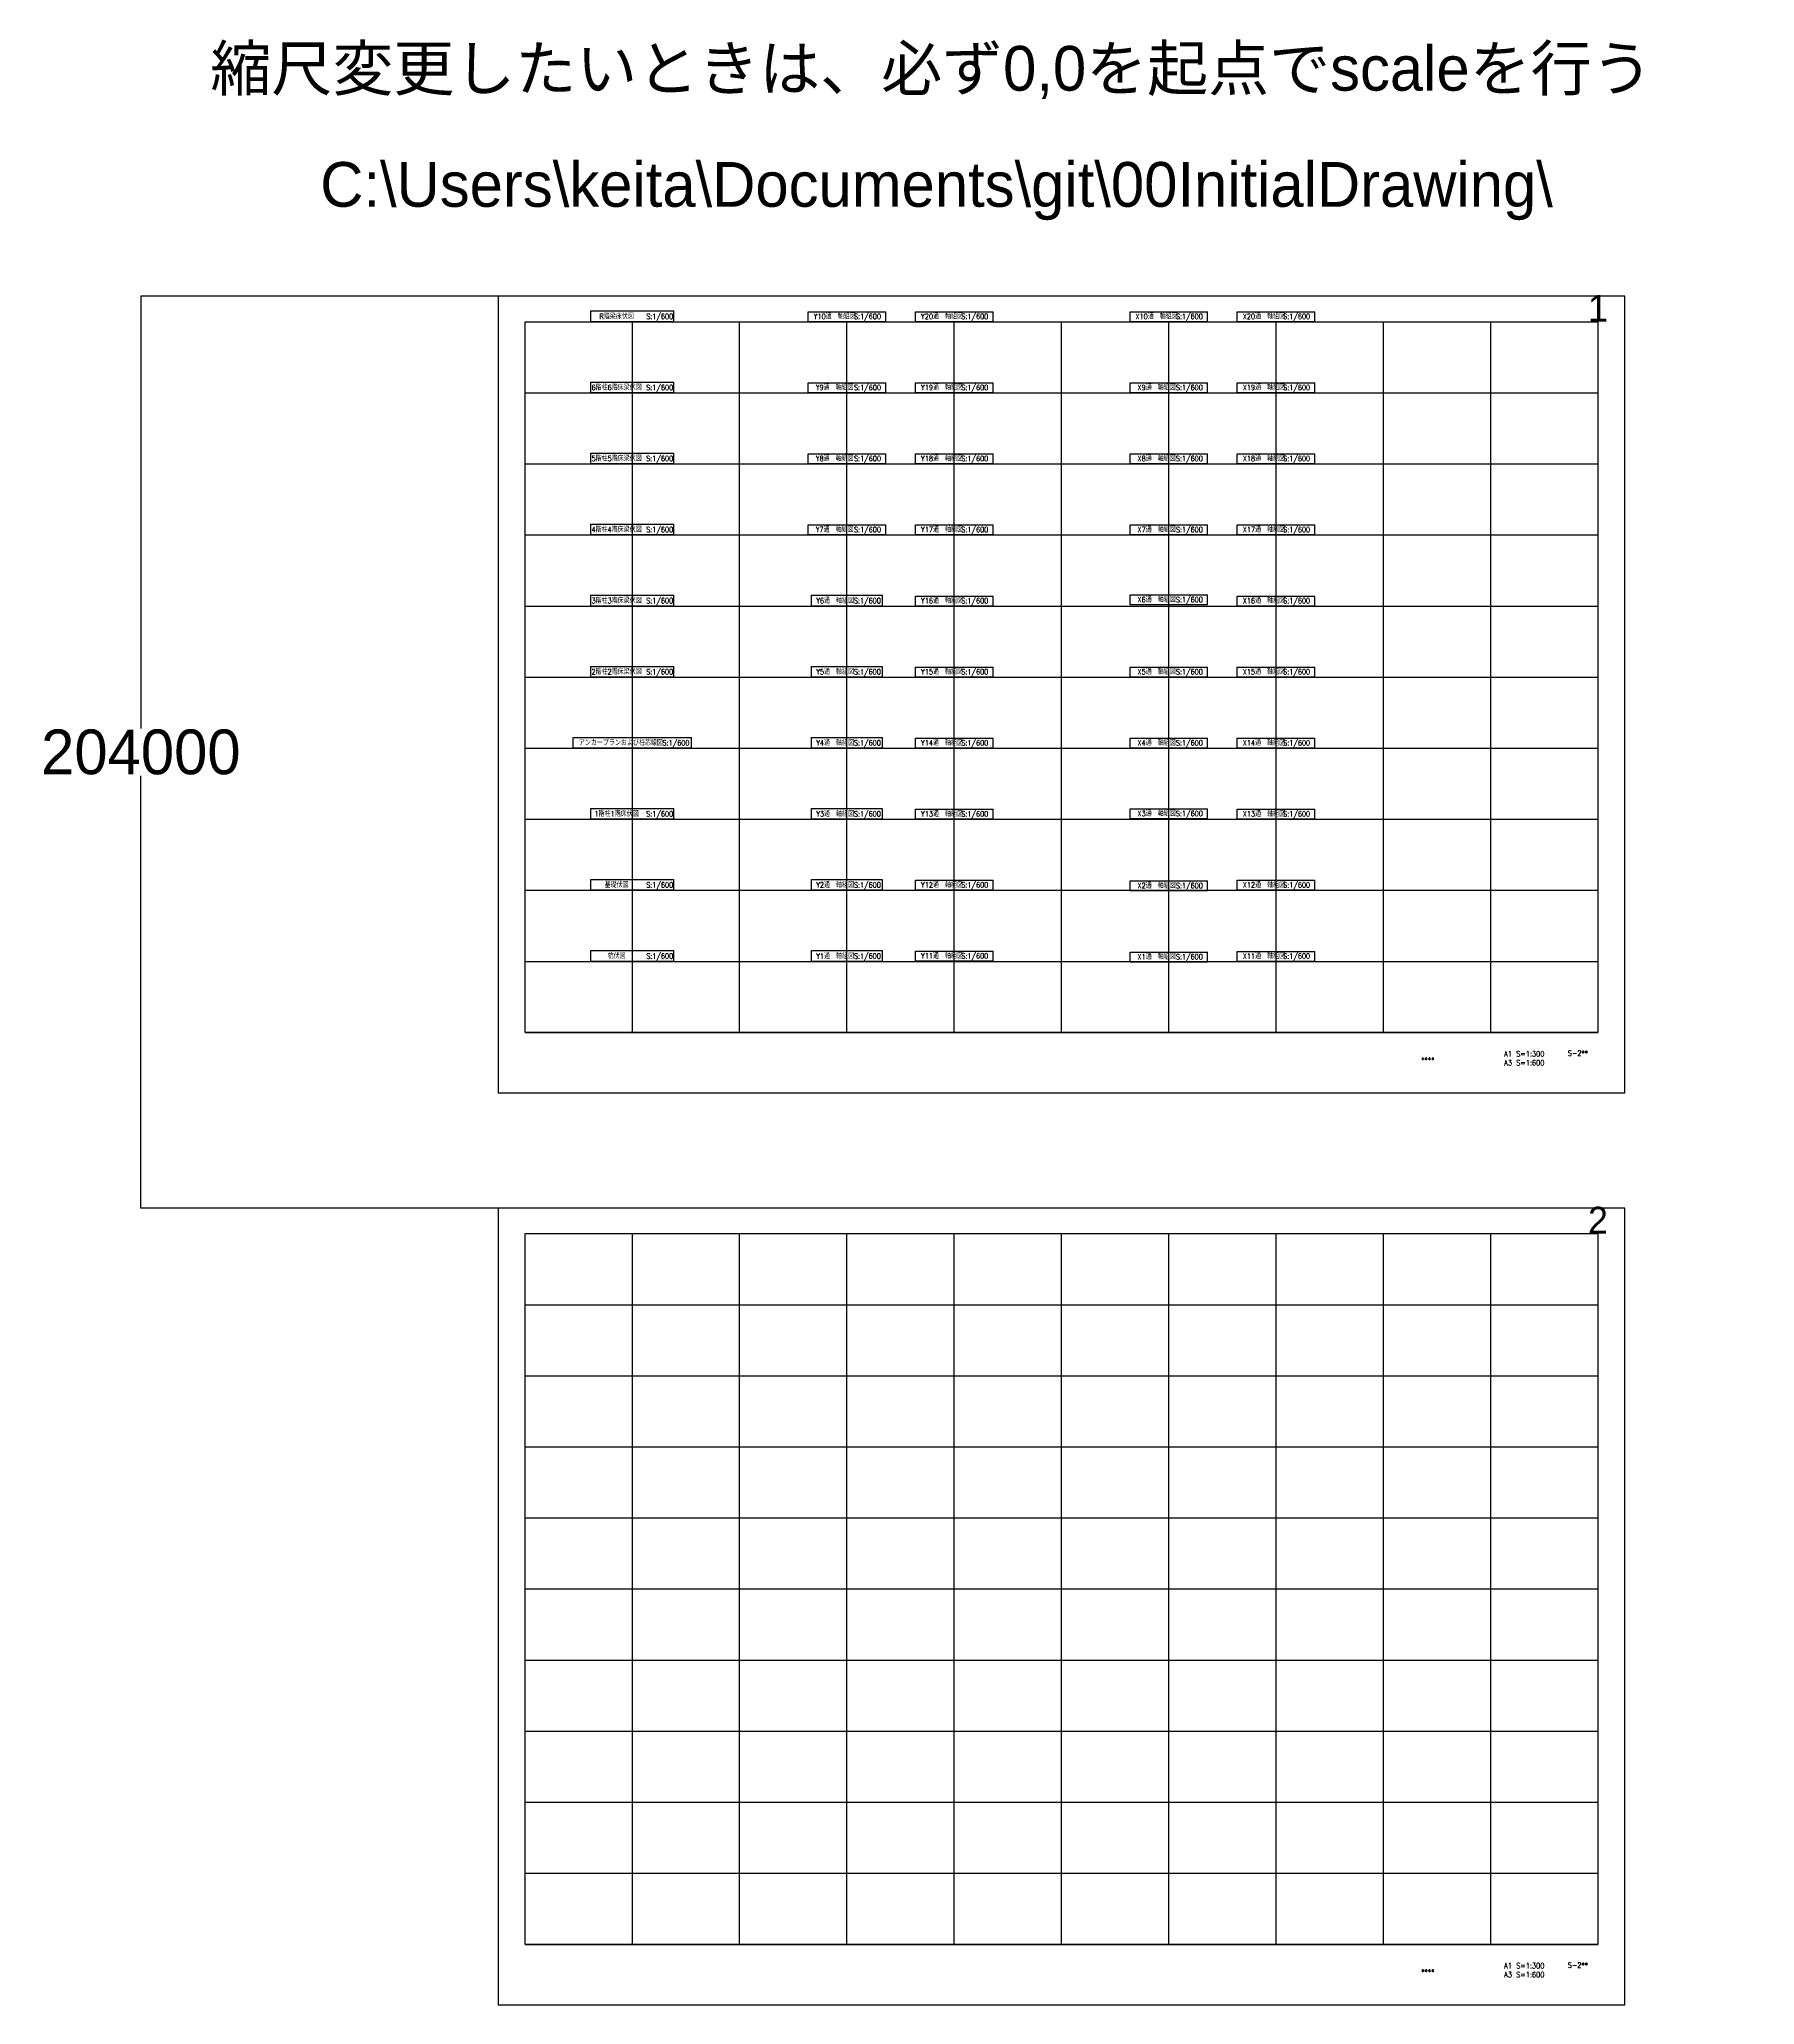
# Model space of a CAD drawing. Extents: x -102655 to 1332000, y -2014200 to 210463.
# Drawn here: x -102655 to 281052, y -382200 to 57479 of the extents above; entities that cross this region are included whole.
import ezdxf
from ezdxf.enums import TextEntityAlignment as Align

# ---------------------------------------------------------------- set-up
doc = ezdxf.new("R2010")
doc.units = 0
doc.header["$MEASUREMENT"] = 0
doc.layers.get('Defpoints').update_dxf_attribs({"color": 251, "linetype": 'CONTINUOUS'})
doc.layers.add('99_レイアウト枠', color=251, linetype='CONTINUOUS', plot=False)
doc.layers.add('99_頁番号', color=6, linetype='CONTINUOUS')
doc.layers.add('注記', color=3, linetype='CONTINUOUS')
doc.styles.add('DRACAD', font='txt', dxfattribs={"width": 0.85, "bigfont": 'extfont2'})
doc.styles.get("Standard").update_dxf_attribs({"font": 'Osaka.ttc'})
doc.dimstyles.get("Standard").update_dxf_attribs({"dimtxt": 0.18, "dimasz": 0.18, "dimexe": 0.18, "dimexo": 0.0625, "dimgap": 0.09, "dimtad": 0, "dimtih": 1, "dimtoh": 1, "dimdec": 4, "dimzin": 0, "dimdsep": 46, "dimtxsty": 'Standard', "dimcen": 0.09, "dimadec": 0, "dimazin": 0, "dimtfac": 1, "dimtdec": 4, "dimtofl": 0, "dimtmove": 0, "dimatfit": 3, "dimfxl": 1, "dimtolj": 1, "dimtzin": 0, "dimarcsym": 0})

# ---------------------------------------------------------------- blocks, each defined once
blk = doc.blocks.new('*D7831')
at = {"layer": '99_レイアウト枠', "color": 0, "lineweight": -2}
for p, q in [((-0.0625, 0), (-79939.907295, 0)), ((-79939.727295, -0.18), (-79939.727295, -96694.91)), ((-79939.727295, -203999.82), (-79939.727295, -107305.09)), ((-0.0625, -204000), (-79939.907295, -204000))]:
    blk.add_line(p, q, dxfattribs=at)
at = {"layer": '99_レイアウト枠', "color": 0}
for points in [[(-79939.697295, -0.18), (-79939.757295, -0.18), (-79939.727295, 0)], [(-79939.757295, -203999.82), (-79939.697295, -203999.82), (-79939.727295, -204000)]]:
    blk.add_solid(points, dxfattribs=at)
at = {"layer": 'Defpoints', "color": 0}
for p in [(0, 0), (-79939.727295, -204000), (0, -204000)]:
    blk.add_point(p, dxfattribs=at)
at = {"layer": '99_レイアウト枠', "color": 0, "insert": (-79939.727295, -102000), "char_height": 10000, "attachment_point": 5}
blk.add_mtext('\\A1;204000', dxfattribs=at)

msp = doc.modelspace()

# ---------------------------------------------------------------- linework, layer by layer
at = {"layer": '99_レイアウト枠'}
for p, q in [((6000, -164700), (6000, -5700)), ((30000, -164700), (30000, -5700)), ((54000, -164700), (54000, -5700)), ((78000, -164700), (78000, -5700)), ((102000, -164700), (102000, -5700)), ((126000, -164700), (126000, -5700)), ((150000, -164700), (150000, -5700)), ((174000, -164700), (174000, -5700)), ((198000, -164700), (198000, -5700)), ((222000, -164700), (222000, -5700)), ((6000, -21600), (246000, -21600)), ((6000, -37500), (246000, -37500)), ((6000, -53400), (246000, -53400)), ((6000, -69300), (246000, -69300)), ((6000, -85200), (246000, -85200)), ((6000, -101100), (246000, -101100)), ((6000, -117000), (246000, -117000)), ((6000, -132900), (246000, -132900)), ((6000, -148800), (246000, -148800)), ((6000, -164700), (246000, -164700)), ((6000, -368700), (6000, -209700)), ((30000, -368700), (30000, -209700)), ((54000, -368700), (54000, -209700)), ((78000, -368700), (78000, -209700)), ((102000, -368700), (102000, -209700)), ((126000, -368700), (126000, -209700)), ((150000, -368700), (150000, -209700)), ((174000, -368700), (174000, -209700)), ((198000, -368700), (198000, -209700)), ((222000, -368700), (222000, -209700)), ((6000, -225600), (246000, -225600)), ((6000, -241500), (246000, -241500)), ((6000, -257400), (246000, -257400)), ((6000, -273300), (246000, -273300)), ((6000, -289200), (246000, -289200)), ((6000, -305100), (246000, -305100)), ((6000, -321000), (246000, -321000)), ((6000, -336900), (246000, -336900)), ((6000, -352800), (246000, -352800)), ((6000, -368700), (246000, -368700))]:
    msp.add_line(p, q, dxfattribs=at)
for points in [[(0, -178200), (252000, -178200), (252000, 0), (0, 0)], [(6000, -5700), (246000, -5700), (246000, -164700), (6000, -164700)], [(0, -382200), (252000, -382200), (252000, -204000), (0, -204000)], [(6000, -209700), (246000, -209700), (246000, -368700), (6000, -368700)]]:
    msp.add_lwpolyline(points, close=True, dxfattribs=at)
at = {"layer": '注記', "linetype": 'Continuous'}
for p, q in [((20700, -3300), (39300, -3300)), ((20700, -5700), (20700, -3300)), ((39300, -5700), (39300, -3300)), ((69320, -3460), (86680, -3460)), ((69320, -5700), (69320, -3460)), ((86680, -5700), (86680, -3460)), ((93320, -3460), (110680, -3460)), ((93320, -5700), (93320, -3460)), ((110680, -5700), (110680, -3460)), ((141320, -3460), (158680, -3460)), ((141320, -5700), (141320, -3460)), ((158680, -5700), (158680, -3460)), ((165320, -3460), (182680, -3460)), ((165320, -5700), (165320, -3460)), ((182680, -5700), (182680, -3460)), ((39300, -5700), (20700, -5700)), ((86680, -5700), (69320, -5700)), ((110680, -5700), (93320, -5700)), ((158680, -5700), (141320, -5700)), ((182680, -5700), (165320, -5700)), ((20700, -19200), (39300, -19200)), ((20700, -21600), (20700, -19200)), ((39300, -21600), (20700, -21600)), ((39300, -21600), (39300, -19200)), ((69320, -19360), (86680, -19360)), ((69320, -21600), (69320, -19360)), ((86680, -21600), (69320, -21600)), ((86680, -21600), (86680, -19360)), ((93320, -19360), (110680, -19360)), ((93320, -21600), (93320, -19360)), ((110680, -21600), (93320, -21600)), ((110680, -21600), (110680, -19360)), ((141320, -19360), (158680, -19360)), ((141320, -21600), (141320, -19360)), ((158680, -21600), (141320, -21600)), ((158680, -21600), (158680, -19360)), ((165320, -19360), (182680, -19360)), ((165320, -21600), (165320, -19360)), ((182680, -21600), (165320, -21600)), ((182680, -21600), (182680, -19360)), ((20700, -35100), (39300, -35100)), ((20700, -37500), (20700, -35100)), ((39300, -37500), (39300, -35100)), ((39300, -37500), (20700, -37500)), ((69320, -35260), (86680, -35260)), ((69320, -37500), (69320, -35260)), ((86680, -37500), (69320, -37500)), ((86680, -37500), (86680, -35260)), ((93320, -35260), (110680, -35260)), ((93320, -37500), (93320, -35260)), ((110680, -37500), (93320, -37500)), ((110680, -37500), (110680, -35260)), ((141320, -35260), (158680, -35260)), ((141320, -37500), (141320, -35260)), ((158680, -37500), (141320, -37500)), ((158680, -37500), (158680, -35260)), ((165320, -35260), (182680, -35260)), ((165320, -37500), (165320, -35260)), ((182680, -37500), (165320, -37500)), ((182680, -37500), (182680, -35260)), ((20700, -51000), (39300, -51000)), ((20700, -53400), (20700, -51000)), ((39300, -53400), (39300, -51000)), ((69320, -51160), (86680, -51160)), ((69320, -53400), (69320, -51160)), ((86680, -53400), (86680, -51160)), ((93320, -51160), (110680, -51160)), ((93320, -53400), (93320, -51160)), ((110680, -53400), (110680, -51160)), ((141320, -51160), (158680, -51160)), ((141320, -53400), (141320, -51160)), ((158680, -53400), (158680, -51160)), ((165320, -51160), (182680, -51160)), ((165320, -53400), (165320, -51160)), ((182680, -53400), (182680, -51160)), ((39300, -53400), (20700, -53400)), ((86680, -53400), (69320, -53400)), ((110680, -53400), (93320, -53400)), ((158680, -53400), (141320, -53400)), ((182680, -53400), (165320, -53400)), ((20700, -66900), (39300, -66900)), ((20700, -69300), (20700, -66900)), ((39300, -69300), (20700, -69300)), ((39300, -69300), (39300, -66900)), ((93320, -67060), (110680, -67060)), ((93320, -69300), (93320, -67060)), ((110680, -69300), (93320, -69300)), ((110680, -69300), (110680, -67060)), ((141320, -66830.6), (158680, -66830.6)), ((141320, -69070.6), (141320, -66830.6)), ((158680, -69070.6), (141320, -69070.6)), ((158680, -69070.6), (158680, -66830.6)), ((165320, -67060), (182680, -67060)), ((165320, -69300), (165320, -67060)), ((182680, -69300), (165320, -69300)), ((182680, -69300), (182680, -67060)), ((20700, -82800), (39300, -82800)), ((20700, -85200), (20700, -82800)), ((39300, -85200), (39300, -82800)), ((93320, -82960), (110680, -82960)), ((93320, -85200), (93320, -82960)), ((110680, -85200), (110680, -82960)), ((141320, -82960), (158680, -82960)), ((141320, -85200), (141320, -82960)), ((158680, -85200), (158680, -82960)), ((165320, -82960), (182680, -82960)), ((165320, -85200), (165320, -82960)), ((182680, -85200), (182680, -82960)), ((39300, -85200), (20700, -85200)), ((110680, -85200), (93320, -85200)), ((158680, -85200), (141320, -85200)), ((182680, -85200), (165320, -85200)), ((16755.5, -98700), (43244.5, -98700)), ((16755.5, -101100), (16755.5, -98700)), ((43244.5, -101100), (16755.5, -101100)), ((43244.5, -101100), (43244.5, -98700)), ((93320, -98860), (110680, -98860)), ((93320, -101100), (93320, -98860)), ((110680, -101100), (93320, -101100)), ((110680, -101100), (110680, -98860)), ((141320, -98860), (158680, -98860)), ((141320, -101100), (141320, -98860)), ((158680, -101100), (141320, -101100)), ((158680, -101100), (158680, -98860)), ((165320, -98860), (182680, -98860)), ((165320, -101100), (165320, -98860)), ((182680, -101100), (165320, -101100)), ((182680, -101100), (182680, -98860)), ((20700, -114600), (39300, -114600)), ((20700, -117000), (20700, -114600)), ((39300, -117000), (20700, -117000)), ((39300, -117000), (39300, -114600)), ((93320, -114760), (110680, -114760)), ((93320, -117000), (93320, -114760)), ((110680, -117000), (93320, -117000)), ((110680, -117000), (110680, -114760)), ((141320, -114680.6), (158680, -114680.6)), ((141320, -116920.6), (141320, -114680.6)), ((158680, -116920.6), (141320, -116920.6)), ((158680, -116920.6), (158680, -114680.6)), ((165320, -114760), (182680, -114760)), ((165320, -117000), (165320, -114760)), ((182680, -117000), (165320, -117000)), ((182680, -117000), (182680, -114760)), ((20700, -130500), (39300, -130500)), ((20700, -132900), (20700, -130500)), ((39300, -132900), (39300, -130500)), ((93320, -130630.4), (110680, -130630.4)), ((93320, -132870.4), (93320, -130630.4)), ((110680, -132870.4), (110680, -130630.4)), ((141320, -130810), (158680, -130810)), ((141320, -133050), (141320, -130810)), ((158680, -133050), (158680, -130810)), ((165320, -130660), (182680, -130660)), ((165320, -132900), (165320, -130660)), ((182680, -132900), (182680, -130660)), ((39300, -132900), (20700, -132900)), ((110680, -132870.4), (93320, -132870.4)), ((158680, -133050), (141320, -133050)), ((182680, -132900), (165320, -132900)), ((20700, -146400), (39300, -146400)), ((20700, -148800), (20700, -146400)), ((39300, -148800), (20700, -148800)), ((39300, -148800), (39300, -146400)), ((93320, -146530.4), (110680, -146530.4)), ((93320, -148770.4), (93320, -146530.4)), ((110680, -148770.4), (93320, -148770.4)), ((110680, -148770.4), (110680, -146530.4)), ((141320, -146710), (158680, -146710)), ((141320, -148950), (141320, -146710)), ((158680, -148950), (141320, -148950)), ((158680, -148950), (158680, -146710)), ((165320, -146560), (182680, -146560)), ((165320, -148800), (165320, -146560)), ((182680, -148800), (165320, -148800)), ((182680, -148800), (182680, -146560))]:
    msp.add_line(p, q, dxfattribs=at)
at = {"layer": '注記'}
for points in [[(70100, -66900), (85900, -66900), (85900, -69300), (70100, -69300)], [(70100, -82800), (85900, -82800), (85900, -85200), (70100, -85200)], [(70100, -98700), (85900, -98700), (85900, -101100), (70100, -101100)], [(70100, -114600), (85900, -114600), (85900, -117000), (70100, -117000)], [(70100, -130500), (85900, -130500), (85900, -132900), (70100, -132900)], [(70100, -146400), (85900, -146400), (85900, -148800), (70100, -148800)]]:
    msp.add_lwpolyline(points, close=True, dxfattribs=at)

# ---------------------------------------------------------------- texts
at = {"layer": '99_レイアウト枠'}
for s, height, p in [('縮尺変更したいときは、必ず0,0を起点でscaleを行う', 10000, (96913, 45994.6)), ('C:\\Users\\keita\\Documents\\git\\00InitialDrawing\\', 10000, (98042.2, 20019.1)), ('1', 6000, (246000, -5700)), ('2', 6000, (246000, -209700))]:
    msp.add_text(s, height=height, dxfattribs=at).set_placement(p, align=Align.CENTER)
at = {"layer": '99_頁番号', "char_height": 1200, "attachment_point": 5, "style": 'DRACAD'}
for s, insert in [('{  ****  }', (207000, -170850)), ('A1 S=1:300^JA3 S=1:600', (229500, -170473)), ('{S-2**}', (241500, -169350)), ('A1 S=1:300^JA3 S=1:600', (229500, -374473)), ('{S-2**}', (241500, -373350)), ('{  ****  }', (207000, -374850))]:
    msp.add_mtext(s, dxfattribs=dict(at, insert=insert))
at = {"layer": '注記', "linetype": 'Continuous', "style": 'DRACAD', "width": 0.8}
for s, p in [('R階梁床伏図', (26487.9, -5100)), ('S:1/600', (36116.3, -5100)), ('Y10通\u3000軸組図', (75274.2, -5103.9)), ('S:1/600', (82593.1, -5103.9)), ('Y20通\u3000軸組図', (99274.2, -5103.9)), ('S:1/600', (106593.1, -5103.9)), ('X10通\u3000軸組図', (147274.2, -5103.9)), ('S:1/600', (154593.1, -5103.9)), ('X20通\u3000軸組図', (171274.2, -5103.9)), ('S:1/600', (178593.1, -5103.9)), ('6階柱6階床梁伏図', (26487.9, -21000)), ('S:1/600', (36116.3, -21000)), ('Y9通\u3000軸組図', (75274.2, -21003.9)), ('S:1/600', (82593.1, -21003.9)), ('Y19通\u3000軸組図', (99274.2, -20999)), ('S:1/600', (106593.1, -20999)), ('X9通\u3000軸組図', (147274.2, -21003.9)), ('S:1/600', (154593.1, -21003.9)), ('X19通\u3000軸組図', (171274.2, -20999)), ('S:1/600', (178593.1, -20999)), ('5階柱5階床梁伏図', (26487.9, -36900)), ('S:1/600', (36116.3, -36900)), ('Y8通\u3000軸組図', (75274.2, -36903.9)), ('S:1/600', (82593.1, -36903.9)), ('Y18通\u3000軸組図', (99274.2, -36903.9)), ('S:1/600', (106593.1, -36903.9)), ('X8通\u3000軸組図', (147274.2, -36903.9)), ('S:1/600', (154593.1, -36903.9)), ('X18通\u3000軸組図', (171274.2, -36903.9)), ('S:1/600', (178593.1, -36903.9)), ('4階柱4階床梁伏図', (26487.9, -52800)), ('S:1/600', (36116.3, -52800)), ('Y7通\u3000軸組図', (75274.2, -52803.9)), ('S:1/600', (82593.1, -52803.9)), ('Y17通\u3000軸組図', (99274.2, -52803.9)), ('S:1/600', (106593.1, -52803.9)), ('X7通\u3000軸組図', (147274.2, -52803.9)), ('S:1/600', (154593.1, -52803.9)), ('X17通\u3000軸組図', (171274.2, -52803.9)), ('S:1/600', (178593.1, -52803.9)), ('3階柱3階床梁伏図', (26487.9, -68700)), ('S:1/600', (36116.3, -68700)), ('Y6通\u3000軸組図', (75358.6, -68700)), ('S:1/600', (82577.6, -68700)), ('Y16通\u3000軸組図', (99274.2, -68703.9)), ('S:1/600', (106593.1, -68703.9)), ('X6通\u3000軸組図', (147274.2, -68474.5)), ('S:1/600', (154593.1, -68474.5)), ('X16通\u3000軸組図', (171274.2, -68703.9)), ('S:1/600', (178593.1, -68703.9)), ('2階柱2階床梁伏図', (26487.9, -84600)), ('S:1/600', (36116.3, -84600)), ('Y5通\u3000軸組図', (75358.6, -84600)), ('S:1/600', (82577.6, -84600)), ('Y15通\u3000軸組図', (99274.2, -84603.9)), ('S:1/600', (106593.1, -84603.9)), ('X5通\u3000軸組図', (147274.2, -84603.9)), ('S:1/600', (154593.1, -84603.9)), ('X15通\u3000軸組図', (171274.2, -84603.9)), ('S:1/600', (178593.1, -84603.9)), ('アンカープランおよび柱芯線図', (27434.5, -100500)), ('S:1/600', (39762.9, -100500)), ('Y4通\u3000軸組図', (75358.6, -100500)), ('S:1/600', (82577.6, -100500)), ('Y14通\u3000軸組図', (99274.2, -100503.9)), ('S:1/600', (106593.1, -100503.9)), ('X4通\u3000軸組図', (147274.2, -100503.9)), ('S:1/600', (154593.1, -100503.9)), ('X14通\u3000軸組図', (171274.2, -100503.9)), ('S:1/600', (178593.1, -100503.9)), ('1階柱1階床伏図', (26487.9, -116400)), ('S:1/600', (36116.3, -116400)), ('Y3通\u3000軸組図', (75358.6, -116400)), ('S:1/600', (82577.6, -116400)), ('Y13通\u3000軸組図', (99274.2, -116403.9)), ('S:1/600', (106593.1, -116403.9)), ('X3通\u3000軸組図', (147274.2, -116324.5)), ('S:1/600', (154593.1, -116324.5)), ('X13通\u3000軸組図', (171274.2, -116403.9)), ('S:1/600', (178593.1, -116403.9)), ('基礎伏図', (26487.9, -132300)), ('S:1/600', (36116.3, -132300)), ('Y2通\u3000軸組図', (75358.6, -132300)), ('S:1/600', (82577.6, -132300)), ('Y12通\u3000軸組図', (99274.2, -132274.3)), ('S:1/600', (106593.1, -132274.3)), ('X2通\u3000軸組図', (147274.2, -132453.9)), ('S:1/600', (154593.1, -132453.9)), ('X12通\u3000軸組図', (171274.2, -132303.9)), ('S:1/600', (178593.1, -132303.9)), ('杭伏図', (26487.9, -148200)), ('S:1/600', (36116.3, -148200)), ('Y1通\u3000軸組図', (75358.6, -148202.7)), ('S:1/600', (82577.6, -148202.7)), ('Y11通\u3000軸組図', (99274.2, -148174.3)), ('S:1/600', (106593.1, -148174.3)), ('X1通\u3000軸組図', (147274.2, -148353.9)), ('S:1/600', (154593.1, -148353.9)), ('X11通\u3000軸組図', (171274.2, -148203.9)), ('S:1/600', (178593.1, -148203.9))]:
    msp.add_text(s, height=1200, dxfattribs=at).set_placement(p, align=Align.CENTER)

# ---------------------------------------------------------------- dimensions: what is measured, and where the dimension line sits
at = {"layer": '99_レイアウト枠'}
dim = msp.add_linear_dim(base=(-79939.7, -204000), p1=(0, 0), p2=(0, -204000), angle=90, dimstyle='Standard', override={"dimtxt": 10000, "dimdec": 0}, dxfattribs=at)
dim.commit()
dim.dimension.update_dxf_attribs({"geometry": '*D7831', "text_midpoint": (-79939.7, -102000)})

doc.saveas('drawing.dxf')
